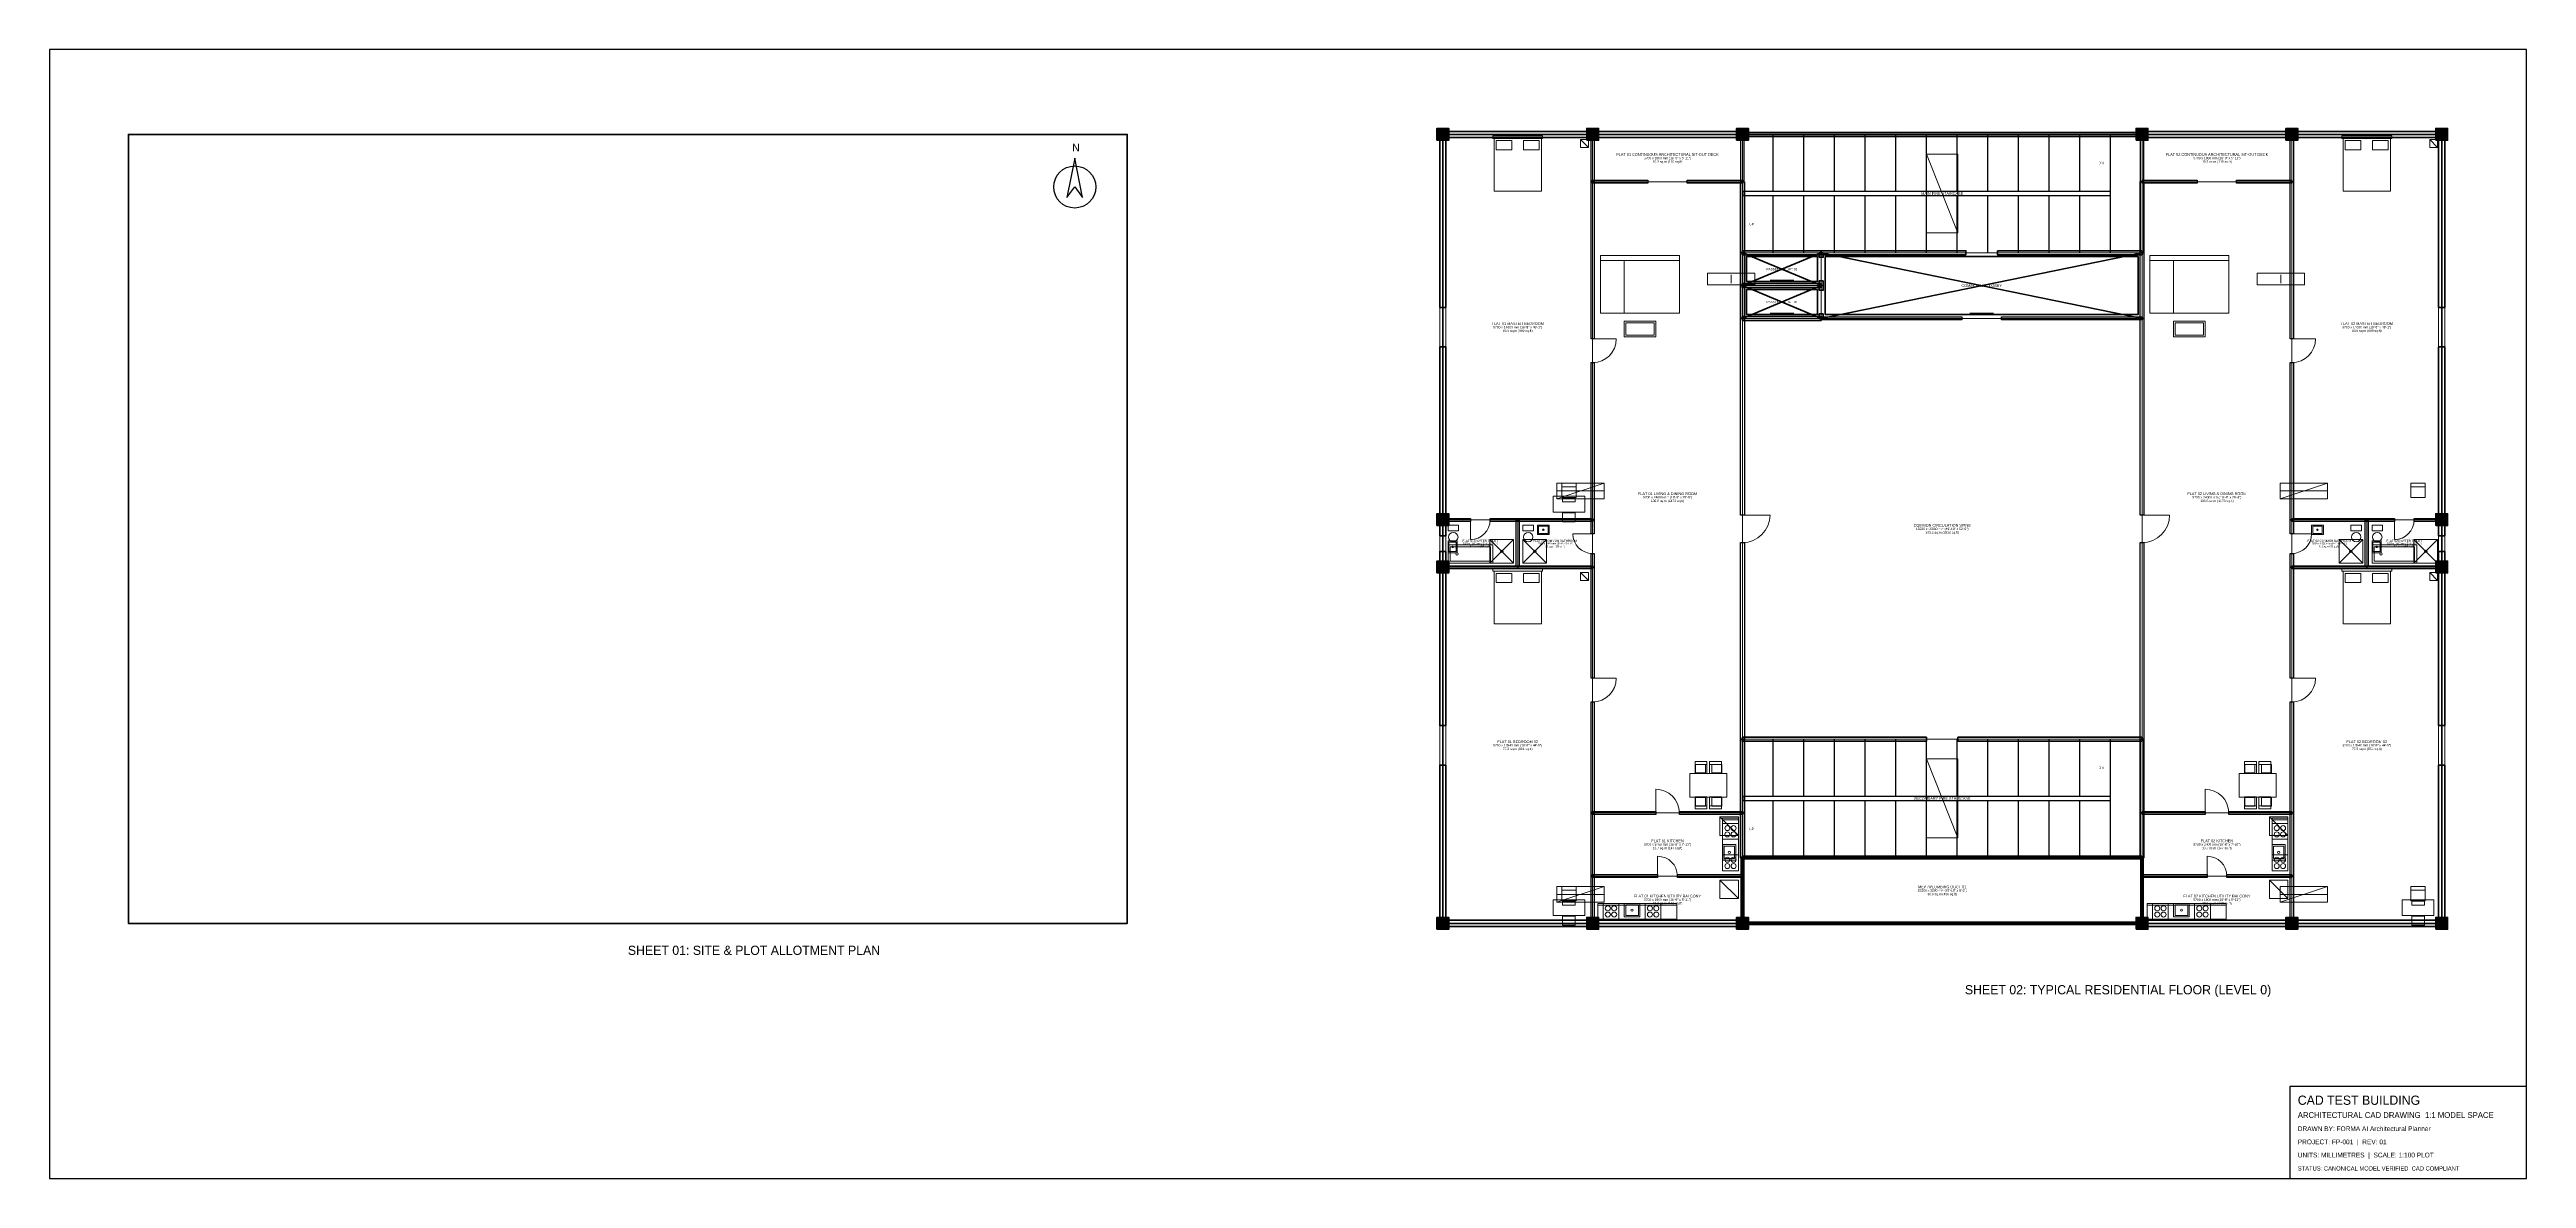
# Model space of a CAD drawing. Header units: millimetres. Extents: x -3000 to 91225, y -9700 to 33225.
import ezdxf
from ezdxf.enums import TextEntityAlignment as Align

# ---------------------------------------------------------------- set-up
doc = ezdxf.new("R2010")
doc.units = ezdxf.units.MM
for name, color, linetype, lineweight in [('A-ANNO', 7, 'Continuous', 25), ('A-BALC', 2, 'Continuous', 25), ('A-DOOR', 4, 'Continuous', 18), ('A-FURN', 8, 'Continuous', 13), ('A-GLAZ', 140, 'Continuous', 13), ('A-HATCH', 8, 'Continuous', 9), ('A-LIFT', 30, 'Continuous', 35), ('A-ROOM-AREA', 9, 'Continuous', 15), ('A-ROOM-NAME', 7, 'Continuous', 20), ('A-STAIR', 6, 'Continuous', 25), ('A-TEXT', 7, 'Continuous', 18), ('A-WALL-EXT', 3, 'Continuous', 50), ('A-WALL-INT', 8, 'Continuous', 25), ('A-WINDOW', 5, 'Continuous', 18), ('S-COLS', 1, 'Continuous', 35), ('SITE', 3, 'Continuous', 35)]:
    doc.layers.add(name, color=color, linetype=linetype, lineweight=lineweight)

msp = doc.modelspace()

# ---------------------------------------------------------------- hatches: boundary and pattern name
at = {"layer": 'A-HATCH'}
for points in [[(49775, 29775), (50225, 29775), (50225, 30225), (49775, 30225)], [(55475, 29775), (55925, 29775), (55925, 30225), (55475, 30225)], [(61175, 29775), (61625, 29775), (61625, 30225), (61175, 30225)], [(76375, 29775), (76825, 29775), (76825, 30225), (76375, 30225)], [(82075, 29775), (82525, 29775), (82525, 30225), (82075, 30225)], [(87775, 29775), (88225, 29775), (88225, 30225), (87775, 30225)], [(49775, 15125), (50225, 15125), (50225, 15575), (49775, 15575)], [(87775, 15125), (88225, 15125), (88225, 15575), (87775, 15575)], [(49775, 13325), (50225, 13325), (50225, 13775), (49775, 13775)], [(87775, 13325), (88225, 13325), (88225, 13775), (87775, 13775)], [(49775, -225), (50225, -225), (50225, 225), (49775, 225)], [(55475, -225), (55925, -225), (55925, 225), (55475, 225)], [(61175, -225), (61625, -225), (61625, 225), (61175, 225)], [(76375, -225), (76825, -225), (76825, 225), (76375, 225)], [(82075, -225), (82525, -225), (82525, 225), (82075, 225)], [(87775, -225), (88225, -225), (88225, 225), (87775, 225)]]:
    msp.add_hatch(color=256, dxfattribs=at).paths.add_polyline_path(points, flags=0)

# ---------------------------------------------------------------- linework, layer by layer
at = {"layer": 'A-ANNO'}
for points in [[(-3000, -9700), (91225, -9700), (91225, 33225), (-3000, 33225)], [(36000, 29100), (35701, 27599), (36000, 28000), (36299, 27599)], [(82225, -9700), (91225, -9700), (91225, -6200), (82225, -6200)]]:
    msp.add_lwpolyline(points, close=True, dxfattribs=at)
msp.add_circle((36000, 28000), 800, dxfattribs=at)
at = {"layer": 'A-BALC'}
for points in [[(55758, 30000), (55758, 28200), (55642, 28200), (55642, 30000)], [(61458, 30000), (61458, 28200), (61342, 28200), (61342, 30000)], [(76658, 30000), (76658, 28200), (76542, 28200), (76542, 30000)], [(82358, 30000), (82358, 28200), (82242, 28200), (82242, 30000)], [(55700, 28258), (57800, 28258), (57800, 28142), (55700, 28142)], [(59300, 28258), (61400, 28258), (61400, 28142), (59300, 28142)], [(76600, 28258), (78700, 28258), (78700, 28142), (76600, 28142)], [(80200, 28258), (82300, 28258), (82300, 28142), (80200, 28142)]]:
    msp.add_lwpolyline(points, close=True, dxfattribs=at)
at = {"layer": 'A-DOOR'}
for p, q in [((55700, 22220), (56600, 22220)), ((82300, 22220), (83200, 22220)), ((51050, 15340), (51050, 14590)), ((61400, 15525), (62450, 15525)), ((76600, 15525), (77650, 15525)), ((86200, 15340), (86200, 14590)), ((55700, 14815), (54950, 14815)), ((82300, 14815), (83050, 14815)), ((55700, 9320), (56600, 9320)), ((82300, 9320), (83200, 9320)), ((58100, 4200), (58100, 5100)), ((79000, 4200), (79000, 5100)), ((58175, 1800), (58175, 2550)), ((79075, 1800), (79075, 2550))]:
    msp.add_line(p, q, dxfattribs=at)
for centre, radius, start, end in [((55700, 22220), 900, 270, 360), ((82300, 22220), 900, 270, 360), ((51050, 15340), 750, 270, 360), ((61400, 15525), 1050, 270, 360), ((76600, 15525), 1050, 270, 360), ((86200, 15340), 750, 270, 360), ((55700, 14815), 750, 180, 270), ((82300, 14815), 750, 270, 360), ((55700, 9320), 900, 270, 360), ((82300, 9320), 900, 270, 360), ((58100, 4200), 900, 0, 90), ((79000, 4200), 900, 0, 90), ((58175, 1800), 750, 0, 90), ((79075, 1800), 750, 0, 90)]:
    msp.add_arc(centre, radius, start, end, dxfattribs=at)
at = {"layer": 'A-FURN'}
for p, q in [((55245, 29800), (55545, 29500)), ((68400, 29250), (69600, 26250)), ((87545, 29800), (87845, 29500)), ((56000, 25200), (59000, 25200)), ((56900, 25200), (56900, 23200)), ((60975, 24658), (60975, 24342)), ((76900, 25200), (79900, 25200)), ((77800, 25200), (77800, 23200)), ((81875, 24658), (81875, 24342)), ((54345, 16140), (56145, 16740)), ((54345, 16440), (56145, 16440)), ((54525, 16602), (55075, 16602)), ((83655, 16740), (81855, 16140)), ((83655, 16440), (81855, 16440)), ((86825, 16602), (87375, 16602)), ((51795, 14595), (52695, 13695)), ((51795, 13695), (52695, 14595)), ((53050, 14595), (53950, 13695)), ((53050, 13695), (53950, 14595)), ((84095, 14595), (84995, 13695)), ((84095, 13695), (84995, 14595)), ((86945, 14595), (87845, 13695)), ((86945, 13695), (87845, 14595)), ((55245, 13340), (55545, 13040)), ((87545, 13340), (87845, 13040)), ((59600, 6038), (60050, 6038)), ((60150, 6038), (60600, 6038)), ((68400, 6250), (69600, 3250)), ((80500, 6038), (80950, 6038)), ((81050, 6038), (81500, 6038)), ((60050, 4468), (59600, 4468)), ((60600, 4468), (60150, 4468)), ((60545, 4045), (61245, 3345)), ((60645, 3930), (61245, 3930)), ((80950, 4468), (80500, 4468)), ((81500, 4468), (81050, 4468)), ((81445, 4045), (82145, 3345)), ((81545, 3930), (82145, 3930)), ((54345, 800), (56145, 1400)), ((54345, 1100), (56145, 1100)), ((54525, 1262), (55075, 1262)), ((60545, 1645), (61245, 945)), ((81445, 1645), (82145, 945)), ((83655, 1400), (81855, 800)), ((83655, 1100), (81855, 1100)), ((86825, 1262), (87375, 1262)), ((55900, 685), (58900, 685)), ((76800, 685), (79800, 685))]:
    msp.add_line(p, q, dxfattribs=at)
for points in [[(51900, 29945), (53800, 29945), (53800, 29845), (51900, 29845)], [(51950, 29845), (53750, 29845), (53750, 27845), (51950, 27845)], [(52030, 29765), (52630, 29765), (52630, 29415), (52030, 29415)], [(53070, 29765), (53670, 29765), (53670, 29415), (53070, 29415)], [(55245, 29800), (55545, 29800), (55545, 29500), (55245, 29500)], [(68400, 29250), (69600, 29250), (69600, 26250), (68400, 26250)], [(84200, 29945), (86100, 29945), (86100, 29845), (84200, 29845)], [(84250, 29845), (86050, 29845), (86050, 27845), (84250, 27845)], [(84330, 29765), (84930, 29765), (84930, 29415), (84330, 29415)], [(85370, 29765), (85970, 29765), (85970, 29415), (85370, 29415)], [(87545, 29800), (87845, 29800), (87845, 29500), (87545, 29500)], [(56000, 25400), (59000, 25400), (59000, 23200), (56000, 23200)], [(61875, 24725), (61875, 24275), (60075, 24275), (60075, 24725)], [(76900, 25400), (79900, 25400), (79900, 23200), (76900, 23200)], [(82775, 24725), (82775, 24275), (80975, 24275), (80975, 24725)], [(56900, 22900), (58100, 22900), (58100, 22300), (56900, 22300)], [(56960, 22840), (58040, 22840), (58040, 22360), (56960, 22360)], [(77800, 22900), (79000, 22900), (79000, 22300), (77800, 22300)], [(77860, 22840), (78940, 22840), (78940, 22360), (77860, 22360)], [(54200, 16240), (55400, 16240), (55400, 15640), (54200, 15640)], [(54345, 16140), (54345, 16740), (56145, 16740), (56145, 16140)], [(54525, 16740), (55075, 16740), (55075, 16190), (54525, 16190)], [(54560, 16180), (55040, 16180), (55040, 16030), (54560, 16030)], [(83655, 16740), (83655, 16140), (81855, 16140), (81855, 16740)], [(86825, 16740), (87375, 16740), (87375, 16190), (86825, 16190)], [(50200, 15140), (50600, 15140), (50600, 14920), (50200, 14920)], [(53050, 15140), (53450, 15140), (53450, 14920), (53050, 14920)], [(53600, 15140), (54050, 15140), (54050, 14790), (53600, 14790)], [(53645, 15105), (54005, 15105), (54005, 14825), (53645, 14825)], [(54560, 15610), (55040, 15610), (55040, 15270), (54560, 15270)], [(83050, 15140), (83500, 15140), (83500, 14790), (83050, 14790)], [(83095, 15105), (83455, 15105), (83455, 14825), (83095, 14825)], [(84550, 15140), (84950, 15140), (84950, 14920), (84550, 14920)], [(85350, 15140), (85750, 15140), (85750, 14920), (85350, 14920)], [(50200, 14540), (50550, 14540), (50550, 14090), (50200, 14090)], [(50200, 14395), (51900, 14395), (51900, 13695), (50200, 13695)], [(50235, 14495), (50515, 14495), (50515, 14135), (50235, 14135)], [(50280, 14315), (51820, 14315), (51820, 13775), (50280, 13775)], [(51795, 14595), (52695, 14595), (52695, 13695), (51795, 13695)], [(53050, 14595), (53950, 14595), (53950, 13695), (53050, 13695)], [(84095, 14595), (84995, 14595), (84995, 13695), (84095, 13695)], [(85350, 14540), (85700, 14540), (85700, 14090), (85350, 14090)], [(85350, 14395), (87050, 14395), (87050, 13695), (85350, 13695)], [(85385, 14495), (85665, 14495), (85665, 14135), (85385, 14135)], [(85430, 14315), (86970, 14315), (86970, 13775), (85430, 13775)], [(86945, 14595), (87845, 14595), (87845, 13695), (86945, 13695)], [(51900, 13485), (53800, 13485), (53800, 13385), (51900, 13385)], [(51950, 13385), (53750, 13385), (53750, 11385), (51950, 11385)], [(52030, 13305), (52630, 13305), (52630, 12955), (52030, 12955)], [(53070, 13305), (53670, 13305), (53670, 12955), (53070, 12955)], [(55245, 13340), (55545, 13340), (55545, 13040), (55245, 13040)], [(84200, 13485), (86100, 13485), (86100, 13385), (84200, 13385)], [(84250, 13385), (86050, 13385), (86050, 11385), (84250, 11385)], [(84330, 13305), (84930, 13305), (84930, 12955), (84330, 12955)], [(85370, 13305), (85970, 13305), (85970, 12955), (85370, 12955)], [(87545, 13340), (87845, 13340), (87845, 13040), (87545, 13040)], [(59400, 5700), (60800, 5700), (60800, 4800), (59400, 4800)], [(59600, 6150), (60050, 6150), (60050, 5700), (59600, 5700)], [(59610, 6040), (59990, 6040), (59990, 5720), (59610, 5720)], [(60150, 6150), (60600, 6150), (60600, 5700), (60150, 5700)], [(60240, 6040), (60620, 6040), (60620, 5720), (60240, 5720)], [(68400, 6250), (69600, 6250), (69600, 3250), (68400, 3250)], [(80300, 5700), (81700, 5700), (81700, 4800), (80300, 4800)], [(80500, 6150), (80950, 6150), (80950, 5700), (80500, 5700)], [(80510, 6040), (80890, 6040), (80890, 5720), (80510, 5720)], [(81050, 6150), (81500, 6150), (81500, 5700), (81050, 5700)], [(81140, 6040), (81520, 6040), (81520, 5720), (81140, 5720)], [(60050, 4355), (59600, 4355), (59600, 4805), (60050, 4805)], [(59610, 4780), (59990, 4780), (59990, 4460), (59610, 4460)], [(60600, 4355), (60150, 4355), (60150, 4805), (60600, 4805)], [(60240, 4780), (60620, 4780), (60620, 4460), (60240, 4460)], [(80950, 4355), (80500, 4355), (80500, 4805), (80950, 4805)], [(80510, 4780), (80890, 4780), (80890, 4460), (80510, 4460)], [(81500, 4355), (81050, 4355), (81050, 4805), (81500, 4805)], [(81140, 4780), (81520, 4780), (81520, 4460), (81140, 4460)], [(60545, 4045), (61245, 4045), (61245, 3345), (60545, 3345)], [(60645, 4000), (61245, 4000), (61245, 2000), (60645, 2000)], [(60645, 3800), (61245, 3800), (61245, 3200), (60645, 3200)], [(81445, 4045), (82145, 4045), (82145, 3345), (81445, 3345)], [(81545, 4000), (82145, 4000), (82145, 2000), (81545, 2000)], [(81545, 3800), (82145, 3800), (82145, 3200), (81545, 3200)], [(60650, 3000), (61150, 3000), (61150, 2400), (60650, 2400)], [(60700, 2940), (61100, 2940), (61100, 2460), (60700, 2460)], [(81550, 3000), (82050, 3000), (82050, 2400), (81550, 2400)], [(81600, 2940), (82000, 2940), (82000, 2460), (81600, 2460)], [(60645, 2600), (61245, 2600), (61245, 2000), (60645, 2000)], [(81545, 2600), (82145, 2600), (82145, 2000), (81545, 2000)], [(54345, 800), (54345, 1400), (56145, 1400), (56145, 800)], [(54525, 1400), (55075, 1400), (55075, 850), (54525, 850)], [(60545, 1645), (61245, 1645), (61245, 945), (60545, 945)], [(81445, 1645), (82145, 1645), (82145, 945), (81445, 945)], [(83655, 1400), (83655, 800), (81855, 800), (81855, 1400)], [(86825, 1400), (87375, 1400), (87375, 850), (86825, 850)], [(54200, 900), (55400, 900), (55400, 300), (54200, 300)], [(54560, 840), (55040, 840), (55040, 690), (54560, 690)], [(54560, 270), (55040, 270), (55040, -70), (54560, -70)], [(55900, 755), (58900, 755), (58900, 155), (55900, 155)], [(56100, 755), (56700, 755), (56700, 155), (56100, 155)], [(56900, 750), (57500, 750), (57500, 250), (56900, 250)], [(56960, 700), (57440, 700), (57440, 300), (56960, 300)], [(57700, 755), (58300, 755), (58300, 155), (57700, 155)], [(76800, 755), (79800, 755), (79800, 155), (76800, 155)], [(77000, 755), (77600, 755), (77600, 155), (77000, 155)], [(77800, 750), (78400, 750), (78400, 250), (77800, 250)], [(77860, 700), (78340, 700), (78340, 300), (77860, 300)], [(78600, 755), (79200, 755), (79200, 155), (78600, 155)], [(86500, 900), (87700, 900), (87700, 300), (86500, 300)], [(86860, 840), (87340, 840), (87340, 690), (86860, 690)], [(86860, 270), (87340, 270), (87340, -70), (86860, -70)]]:
    msp.add_lwpolyline(points, close=True, dxfattribs=at)
for centre, radius in [((50400, 14685), 180), ((50375, 14315), 28), ((52245, 14145), 50), ((53250, 14685), 180), ((53500, 14145), 50), ((53825, 14965), 28), ((83275, 14965), 28), ((84545, 14145), 50), ((84750, 14685), 180), ((85550, 14685), 180), ((85525, 14315), 28), ((87395, 14145), 50), ((50540, 14045), 45), ((85690, 14045), 45), ((60825, 3620), 96), ((60825, 3380), 96), ((61065, 3620), 96), ((61065, 3380), 96), ((81725, 3620), 96), ((81725, 3380), 96), ((81965, 3620), 96), ((81965, 3380), 96), ((60825, 2420), 96), ((60825, 2180), 96), ((60900, 2700), 40), ((61065, 2420), 96), ((61065, 2180), 96), ((81725, 2420), 96), ((81725, 2180), 96), ((81800, 2700), 40), ((81965, 2420), 96), ((81965, 2180), 96), ((56280, 575), 96), ((56280, 335), 96), ((56520, 575), 96), ((56520, 335), 96), ((57200, 500), 40), ((57880, 575), 96), ((57880, 335), 96), ((58120, 575), 96), ((58120, 335), 96), ((77180, 575), 96), ((77180, 335), 96), ((77420, 575), 96), ((77420, 335), 96), ((78100, 500), 40), ((78780, 575), 96), ((78780, 335), 96), ((79020, 575), 96), ((79020, 335), 96)]:
    msp.add_circle(centre, radius, dxfattribs=at)
at = {"layer": 'A-GLAZ'}
for p, q in [((50000, 23420), (50000, 21920)), ((88000, 23420), (88000, 21920)), ((50000, 14740), (50000, 14140)), ((88000, 14740), (88000, 14140)), ((50000, 7520), (50000, 6020)), ((88000, 7520), (88000, 6020))]:
    msp.add_line(p, q, dxfattribs=at)
at = {"layer": 'A-LIFT'}
for p, q in [((61400, 24250), (64400, 25500)), ((61400, 25500), (64400, 24250)), ((64400, 23000), (76600, 25500)), ((64400, 25500), (76600, 23000)), ((61400, 23000), (64400, 24250)), ((61400, 24250), (64400, 23000)), ((62450, 24440), (63350, 24440)), ((62450, 24400), (63350, 24400)), ((62900, 24380), (62900, 24460)), ((62450, 23190), (63350, 23190)), ((62450, 23150), (63350, 23150)), ((62900, 23130), (62900, 23210)), ((70050, 23190), (70950, 23190)), ((70050, 23150), (70950, 23150)), ((70500, 23130), (70500, 23210))]:
    msp.add_line(p, q, dxfattribs=at)
for points in [[(61475, 28200), (61475, 25500), (61325, 25500), (61325, 28200)], [(76675, 28200), (76675, 25500), (76525, 25500), (76525, 28200)], [(61475, 25500), (61475, 24250), (61325, 24250), (61325, 25500)], [(61400, 25575), (64400, 25575), (64400, 25425), (61400, 25425)], [(64475, 25500), (64475, 25325), (64325, 25325), (64325, 25500)], [(64400, 25575), (69900, 25575), (69900, 25425), (64400, 25425)], [(71100, 25575), (76600, 25575), (76600, 25425), (71100, 25425)], [(61550, 24400), (64250, 24400), (64250, 25350), (61550, 25350)], [(64550, 23150), (76450, 23150), (76450, 25350), (64550, 25350)], [(61475, 24250), (61475, 23000), (61325, 23000), (61325, 24250)], [(61400, 24325), (64400, 24325), (64400, 24175), (61400, 24175)], [(61550, 23150), (64250, 23150), (64250, 24100), (61550, 24100)], [(64475, 24425), (64475, 24250), (64325, 24250), (64325, 24425)], [(64475, 24250), (64475, 24075), (64325, 24075), (64325, 24250)], [(61400, 23075), (64400, 23075), (64400, 22925), (61400, 22925)], [(64475, 23175), (64475, 23000), (64325, 23000), (64325, 23175)], [(61475, 7000), (61475, 4200), (61325, 4200), (61325, 7000)], [(61400, 7075), (68400, 7075), (68400, 6925), (61400, 6925)], [(69600, 7075), (76600, 7075), (76600, 6925), (69600, 6925)], [(76675, 7000), (76675, 4200), (76525, 4200), (76525, 7000)], [(61475, 4200), (61475, 2500), (61325, 2500), (61325, 4200)], [(76675, 4200), (76675, 2500), (76525, 2500), (76525, 4200)], [(61450, 2500), (61450, 1800), (61350, 1800), (61350, 2500)], [(61400, 2550), (76600, 2550), (76600, 2450), (61400, 2450)], [(76650, 2500), (76650, 1800), (76550, 1800), (76550, 2500)], [(61450, 1800), (61450, 0), (61350, 0), (61350, 1800)], [(76650, 1800), (76650, 0), (76550, 0), (76550, 1800)]]:
    msp.add_lwpolyline(points, close=True, dxfattribs=at)
at = {"layer": 'A-ROOM-NAME'}
for points in [[(50000, 30000), (55700, 30000), (55700, 15340), (50000, 15340)], [(55700, 30000), (61400, 30000), (61400, 28200), (55700, 28200)], [(61400, 30000), (76600, 30000), (76600, 25500), (61400, 25500)], [(76600, 30000), (82300, 30000), (82300, 28200), (76600, 28200)], [(82300, 30000), (88000, 30000), (88000, 15340), (82300, 15340)], [(55700, 28200), (61400, 28200), (61400, 4200), (55700, 4200)], [(76600, 28200), (82300, 28200), (82300, 4200), (76600, 4200)], [(61400, 25500), (64400, 25500), (64400, 24250), (61400, 24250)], [(64400, 25500), (76600, 25500), (76600, 23000), (64400, 23000)], [(61400, 24250), (64400, 24250), (64400, 23000), (61400, 23000)], [(61400, 23000), (76600, 23000), (76600, 7000), (61400, 7000)], [(50000, 15340), (52850, 15340), (52850, 13540), (50000, 13540)], [(52850, 15340), (55700, 15340), (55700, 13540), (52850, 13540)], [(82300, 15340), (85150, 15340), (85150, 13540), (82300, 13540)], [(85150, 15340), (88000, 15340), (88000, 13540), (85150, 13540)], [(50000, 13540), (55700, 13540), (55700, 0), (50000, 0)], [(82300, 13540), (88000, 13540), (88000, 0), (82300, 0)], [(61400, 7000), (76600, 7000), (76600, 2500), (61400, 2500)], [(55700, 4200), (61400, 4200), (61400, 1800), (55700, 1800)], [(76600, 4200), (82300, 4200), (82300, 1800), (76600, 1800)], [(61400, 2500), (76600, 2500), (76600, 0), (61400, 0)], [(55700, 1800), (61400, 1800), (61400, 0), (55700, 0)], [(76600, 1800), (82300, 1800), (82300, 0), (76600, 0)]]:
    msp.add_lwpolyline(points, close=True, dxfattribs=at)
at = {"layer": 'A-STAIR'}
for p, q in [((62567, 27825), (62567, 30000)), ((63733, 27825), (63733, 30000)), ((64900, 27825), (64900, 30000)), ((66067, 27825), (66067, 30000)), ((67233, 27825), (67233, 30000)), ((68400, 27825), (68400, 30000)), ((69567, 27825), (69567, 30000)), ((70733, 27825), (70733, 30000)), ((71900, 27825), (71900, 30000)), ((73067, 27825), (73067, 30000)), ((74233, 27825), (74233, 30000)), ((75400, 25500), (75400, 30000)), ((62567, 25500), (62567, 27675)), ((63733, 25500), (63733, 27675)), ((64900, 25500), (64900, 27675)), ((66067, 25500), (66067, 27675)), ((67233, 25500), (67233, 27675)), ((68400, 25500), (68400, 27675)), ((69567, 25500), (69567, 27675)), ((70733, 25500), (70733, 27675)), ((71900, 25500), (71900, 27675)), ((73067, 25500), (73067, 27675)), ((74233, 25500), (74233, 27675)), ((62567, 4825), (62567, 7000)), ((63733, 4825), (63733, 7000)), ((64900, 4825), (64900, 7000)), ((66067, 4825), (66067, 7000)), ((67233, 4825), (67233, 7000)), ((68400, 4825), (68400, 7000)), ((69567, 4825), (69567, 7000)), ((70733, 4825), (70733, 7000)), ((71900, 4825), (71900, 7000)), ((73067, 4825), (73067, 7000)), ((74233, 4825), (74233, 7000)), ((75400, 2500), (75400, 7000)), ((62567, 2500), (62567, 4675)), ((63733, 2500), (63733, 4675)), ((64900, 2500), (64900, 4675)), ((66067, 2500), (66067, 4675)), ((67233, 2500), (67233, 4675)), ((68400, 2500), (68400, 4675)), ((69567, 2500), (69567, 4675)), ((70733, 2500), (70733, 4675)), ((71900, 2500), (71900, 4675)), ((73067, 2500), (73067, 4675)), ((74233, 2500), (74233, 4675))]:
    msp.add_line(p, q, dxfattribs=at)
for points in [[(61400, 27675), (75400, 27675), (75400, 27825), (61400, 27825)], [(61400, 4675), (75400, 4675), (75400, 4825), (61400, 4825)]]:
    msp.add_lwpolyline(points, close=True, dxfattribs=at)
at = {"layer": 'A-WALL-EXT'}
for points in [[(50115, 30000), (50115, 23420), (49885, 23420), (49885, 30000)], [(50000, 30115), (55700, 30115), (55700, 29885), (50000, 29885)], [(50000, 30000), (88000, 30000), (88000, 0), (50000, 0)], [(55700, 30115), (61400, 30115), (61400, 29885), (55700, 29885)], [(61400, 30075), (76600, 30075), (76600, 29925), (61400, 29925)], [(76600, 30115), (82300, 30115), (82300, 29885), (76600, 29885)], [(82300, 30115), (88000, 30115), (88000, 29885), (82300, 29885)], [(88115, 30000), (88115, 23420), (87885, 23420), (87885, 30000)], [(50115, 21920), (50115, 15340), (49885, 15340), (49885, 21920)], [(88115, 21920), (88115, 15340), (87885, 15340), (87885, 21920)], [(50115, 15340), (50115, 14740), (49885, 14740), (49885, 15340)], [(88115, 15340), (88115, 14740), (87885, 14740), (87885, 15340)], [(50115, 14140), (50115, 13540), (49885, 13540), (49885, 14140)], [(88115, 14140), (88115, 13540), (87885, 13540), (87885, 14140)], [(50115, 13540), (50115, 7520), (49885, 7520), (49885, 13540)], [(88115, 13540), (88115, 7520), (87885, 7520), (87885, 13540)], [(50115, 6020), (50115, 0), (49885, 0), (49885, 6020)], [(88115, 6020), (88115, 0), (87885, 0), (87885, 6020)], [(50000, 115), (55700, 115), (55700, -115), (50000, -115)], [(55700, 115), (61400, 115), (61400, -115), (55700, -115)], [(61400, 50), (76600, 50), (76600, -50), (61400, -50)], [(76600, 115), (82300, 115), (82300, -115), (76600, -115)], [(82300, 115), (88000, 115), (88000, -115), (82300, -115)]]:
    msp.add_lwpolyline(points, close=True, dxfattribs=at)
at = {"layer": 'A-WALL-INT'}
for points in [[(55758, 28200), (55758, 22220), (55642, 22220), (55642, 28200)], [(82358, 28200), (82358, 22220), (82242, 22220), (82242, 28200)], [(76675, 25500), (76675, 23000), (76525, 23000), (76525, 25500)], [(61475, 23000), (61475, 15525), (61325, 15525), (61325, 23000)], [(64400, 23058), (69750, 23058), (69750, 22942), (64400, 22942)], [(71250, 23058), (76600, 23058), (76600, 22942), (71250, 22942)], [(76675, 23000), (76675, 15525), (76525, 15525), (76525, 23000)], [(55758, 21320), (55758, 15340), (55642, 15340), (55642, 21320)], [(82358, 21320), (82358, 15340), (82242, 15340), (82242, 21320)], [(50000, 15398), (51050, 15398), (51050, 15282), (50000, 15282)], [(51800, 15398), (52850, 15398), (52850, 15282), (51800, 15282)], [(52908, 15340), (52908, 13540), (52792, 13540), (52792, 15340)], [(52850, 15398), (55700, 15398), (55700, 15282), (52850, 15282)], [(55758, 15340), (55758, 14815), (55642, 14815), (55642, 15340)], [(82358, 15340), (82358, 14815), (82242, 14815), (82242, 15340)], [(82300, 15398), (85150, 15398), (85150, 15282), (82300, 15282)], [(85208, 15340), (85208, 13540), (85092, 13540), (85092, 15340)], [(85150, 15398), (86200, 15398), (86200, 15282), (85150, 15282)], [(86950, 15398), (88000, 15398), (88000, 15282), (86950, 15282)], [(61475, 14475), (61475, 7000), (61325, 7000), (61325, 14475)], [(76675, 14475), (76675, 7000), (76525, 7000), (76525, 14475)], [(50000, 13598), (52850, 13598), (52850, 13482), (50000, 13482)], [(52850, 13598), (55700, 13598), (55700, 13482), (52850, 13482)], [(55758, 14065), (55758, 13540), (55642, 13540), (55642, 14065)], [(55758, 13540), (55758, 9320), (55642, 9320), (55642, 13540)], [(82358, 14065), (82358, 13540), (82242, 13540), (82242, 14065)], [(82358, 13540), (82358, 9320), (82242, 9320), (82242, 13540)], [(82300, 13598), (85150, 13598), (85150, 13482), (82300, 13482)], [(85150, 13598), (88000, 13598), (88000, 13482), (85150, 13482)], [(55758, 8420), (55758, 4200), (55642, 4200), (55642, 8420)], [(82358, 8420), (82358, 4200), (82242, 4200), (82242, 8420)], [(55758, 4200), (55758, 1800), (55642, 1800), (55642, 4200)], [(55700, 4258), (58100, 4258), (58100, 4142), (55700, 4142)], [(59000, 4258), (61400, 4258), (61400, 4142), (59000, 4142)], [(76600, 4258), (79000, 4258), (79000, 4142), (76600, 4142)], [(79900, 4258), (82300, 4258), (82300, 4142), (79900, 4142)], [(82358, 4200), (82358, 1800), (82242, 1800), (82242, 4200)], [(55758, 1800), (55758, 0), (55642, 0), (55642, 1800)], [(55700, 1858), (58175, 1858), (58175, 1742), (55700, 1742)], [(58925, 1858), (61400, 1858), (61400, 1742), (58925, 1742)], [(76600, 1858), (79075, 1858), (79075, 1742), (76600, 1742)], [(79825, 1858), (82300, 1858), (82300, 1742), (79825, 1742)], [(82358, 1800), (82358, 0), (82242, 0), (82242, 1800)]]:
    msp.add_lwpolyline(points, close=True, dxfattribs=at)
at = {"layer": 'A-WINDOW'}
for p, q in [((49885, 23420), (49885, 21920)), ((50115, 23420), (49885, 23420)), ((50115, 23420), (50115, 21920)), ((87885, 23420), (87885, 21920)), ((88115, 23420), (87885, 23420)), ((88115, 23420), (88115, 21920)), ((50115, 21920), (49885, 21920)), ((88115, 21920), (87885, 21920)), ((49885, 14740), (49885, 14140)), ((50115, 14740), (49885, 14740)), ((50115, 14140), (49885, 14140)), ((50115, 14740), (50115, 14140)), ((87885, 14740), (87885, 14140)), ((88115, 14740), (87885, 14740)), ((88115, 14140), (87885, 14140)), ((88115, 14740), (88115, 14140)), ((49885, 7520), (49885, 6020)), ((50115, 7520), (49885, 7520)), ((50115, 7520), (50115, 6020)), ((87885, 7520), (87885, 6020)), ((88115, 7520), (87885, 7520)), ((88115, 7520), (88115, 6020)), ((50115, 6020), (49885, 6020)), ((88115, 6020), (87885, 6020))]:
    msp.add_line(p, q, dxfattribs=at)
at = {"layer": 'S-COLS'}
for points in [[(49775, 29775), (50225, 29775), (50225, 30225), (49775, 30225)], [(55475, 29775), (55925, 29775), (55925, 30225), (55475, 30225)], [(61175, 29775), (61625, 29775), (61625, 30225), (61175, 30225)], [(76375, 29775), (76825, 29775), (76825, 30225), (76375, 30225)], [(82075, 29775), (82525, 29775), (82525, 30225), (82075, 30225)], [(87775, 29775), (88225, 29775), (88225, 30225), (87775, 30225)], [(49775, 15125), (50225, 15125), (50225, 15575), (49775, 15575)], [(87775, 15125), (88225, 15125), (88225, 15575), (87775, 15575)], [(49775, 13325), (50225, 13325), (50225, 13775), (49775, 13775)], [(87775, 13325), (88225, 13325), (88225, 13775), (87775, 13775)], [(49775, -225), (50225, -225), (50225, 225), (49775, 225)], [(55475, -225), (55925, -225), (55925, 225), (55475, 225)], [(61175, -225), (61625, -225), (61625, 225), (61175, 225)], [(76375, -225), (76825, -225), (76825, 225), (76375, 225)], [(82075, -225), (82525, -225), (82525, 225), (82075, 225)], [(87775, -225), (88225, -225), (88225, 225), (87775, 225)]]:
    msp.add_lwpolyline(points, close=True, dxfattribs=at)
at = {"layer": 'SITE'}
for points in [[(0, 30000), (38000, 30000), (38000, 0), (0, 0)], [(0, 0), (38000, 0), (38000, 30000), (0, 30000)]]:
    msp.add_lwpolyline(points, close=True, dxfattribs=at)

# ---------------------------------------------------------------- texts
at = {"layer": 'A-ANNO'}
msp.add_text('N', height=300, dxfattribs=at).set_placement((35900, 29350))
at = {"layer": 'A-ROOM-AREA'}
for s, height, p in [('5700 x 1800 mm (18\'-8" x 5\'-11")', 89.25, (58550, 29100)), ('10.3 sq.m (110 sq.ft)', 89.25, (58550, 28964)), ('5700 x 1800 mm (18\'-8" x 5\'-11")', 89.25, (79450, 29100)), ('10.3 sq.m (110 sq.ft)', 89.25, (79450, 28964)), ('5700 x 14660 mm (18\'-8" x 48\'-1")', 89.25, (52850, 22670)), ('5700 x 14660 mm (18\'-8" x 48\'-1")', 89.25, (85150, 22670)), ('83.6 sq.m (899 sq.ft)', 89.25, (52850, 22534)), ('83.6 sq.m (899 sq.ft)', 89.25, (85150, 22534)), ('5700 x 24000 mm (18\'-8" x 78\'-9")', 89.25, (58550, 16200)), ('136.8 sq.m (1473 sq.ft)', 89.25, (58550, 16064)), ('5700 x 24000 mm (18\'-8" x 78\'-9")', 89.25, (79450, 16200)), ('136.8 sq.m (1473 sq.ft)', 89.25, (79450, 16064)), ('2850 x 1800 mm (9\'-4" x 5\'-11")', 68.85, (51425, 14440)), ('5.1 sq.m (55 sq.ft)', 68.85, (51425, 14335)), ('2850 x 1800 mm (9\'-4" x 5\'-11")', 68.85, (54275, 14440)), ('5.1 sq.m (55 sq.ft)', 68.85, (54275, 14335)), ('15200 x 16000 mm (49\'-10" x 52\'-6")', 89.25, (69000, 15000)), ('243.2 sq.m (2618 sq.ft)', 89.25, (69000, 14864)), ('2850 x 1800 mm (9\'-4" x 5\'-11")', 68.85, (83725, 14440)), ('5.1 sq.m (55 sq.ft)', 68.85, (83725, 14335)), ('2850 x 1800 mm (9\'-4" x 5\'-11")', 68.85, (86575, 14440)), ('5.1 sq.m (55 sq.ft)', 68.85, (86575, 14335)), ('5700 x 13540 mm (18\'-8" x 44\'-5")', 89.25, (52850, 6770)), ('77.2 sq.m (831 sq.ft)', 89.25, (52850, 6634)), ('5700 x 13540 mm (18\'-8" x 44\'-5")', 89.25, (85150, 6770)), ('77.2 sq.m (831 sq.ft)', 89.25, (85150, 6634)), ('5700 x 2400 mm (18\'-8" x 7\'-10")', 89.25, (58550, 3000)), ('13.7 sq.m (147 sq.ft)', 89.25, (58550, 2864)), ('5700 x 2400 mm (18\'-8" x 7\'-10")', 89.25, (79450, 3000)), ('13.7 sq.m (147 sq.ft)', 89.25, (79450, 2864)), ('5700 x 1800 mm (18\'-8" x 5\'-11")', 89.25, (58550, 900)), ('15200 x 2500 mm (49\'-10" x 8\'-2")', 89.25, (69000, 1250)), ('38.0 sq.m (409 sq.ft)', 89.25, (69000, 1114)), ('5700 x 1800 mm (18\'-8" x 5\'-11")', 89.25, (79450, 900)), ('10.3 sq.m (110 sq.ft)', 89.25, (58550, 764)), ('10.3 sq.m (110 sq.ft)', 89.25, (79450, 764))]:
    msp.add_text(s, height=height, dxfattribs=at).set_placement(p, align=Align.MIDDLE_CENTER)
at = {"layer": 'A-ROOM-NAME'}
for s, height, p in [('FLAT 01 CONTINUOUS ARCHITECTURAL SIT-OUT DECK', 105, (58550, 29236)), ('FLAT 02 CONTINUOUS ARCHITECTURAL SIT-OUT DECK', 105, (79450, 29236)), ('MAIN FIRE STAIRCASE', 105, (69000, 27750)), ('PASSENGER LIFT 01', 85, (62900, 24875)), ('PASSENGER LIFT 02', 85, (62900, 23625)), ('COMMON LIFT LOBBY', 105, (70500, 24250)), ('FLAT 01 MASTER BEDROOM', 105, (52850, 22806)), ('FLAT 02 MASTER BEDROOM', 105, (85150, 22806)), ('FLAT 01 LIVING & DINING ROOM', 105, (58550, 16336)), ('FLAT 02 LIVING & DINING ROOM', 105, (79450, 16336)), ('COMMON CIRCULATION SPINE', 105, (69000, 15136)), ('FLAT 01 MASTER TOILET', 81, (51425, 14545)), ('FLAT 01 COMMON BATHROOM', 81, (54275, 14545)), ('FLAT 02 COMMON BATHROOM', 81, (83725, 14545)), ('FLAT 02 MASTER TOILET', 81, (86575, 14545)), ('FLAT 01 BEDROOM 02', 105, (52850, 6906)), ('FLAT 02 BEDROOM 02', 105, (85150, 6906)), ('SECONDARY FIRE STAIRCASE', 105, (69000, 4750)), ('FLAT 01 KITCHEN', 105, (58550, 3136)), ('FLAT 02 KITCHEN', 105, (79450, 3136)), ('FLAT 01 KITCHEN UTILITY BALCONY', 105, (58550, 1036)), ('MEP / PLUMBING DUCT 01', 105, (69000, 1386)), ('FLAT 02 KITCHEN UTILITY BALCONY', 105, (79450, 1036))]:
    msp.add_text(s, height=height, dxfattribs=at).set_placement(p, align=Align.MIDDLE_CENTER)
at = {"layer": 'A-STAIR'}
for s, p in [('DN', (75050, 28912)), ('UP', (61750, 26588)), ('DN', (75050, 5912)), ('UP', (61750, 3588))]:
    msp.add_text(s, height=90, dxfattribs=at).set_placement(p, align=Align.MIDDLE_CENTER)
at = {"layer": 'A-TEXT'}
for s, height, p in [('SHEET 01: SITE & PLOT ALLOTMENT PLAN', 350, (19000, -1200)), ('SHEET 02: TYPICAL RESIDENTIAL FLOOR (LEVEL 0)', 350, (69862, -2700)), ('CAD TEST BUILDING', 350, (82525, -6900)), ('ARCHITECTURAL CAD DRAWING  1:1 MODEL SPACE', 220, (82525, -7400)), ('DRAWN BY: FORMA AI Architectural Planner', 180, (82525, -7900)), ('PROJECT: FP-001  |  REV: 01', 180, (82525, -8400)), ('STATUS: CANONICAL MODEL VERIFIED  CAD COMPLIANT', 160, (82525, -9400)), ('UNITS: MILLIMETRES  |  SCALE: 1:100 PLOT', 180, (82525, -8900))]:
    msp.add_text(s, height=height, dxfattribs=at).set_placement(p)

doc.saveas('drawing.dxf')
